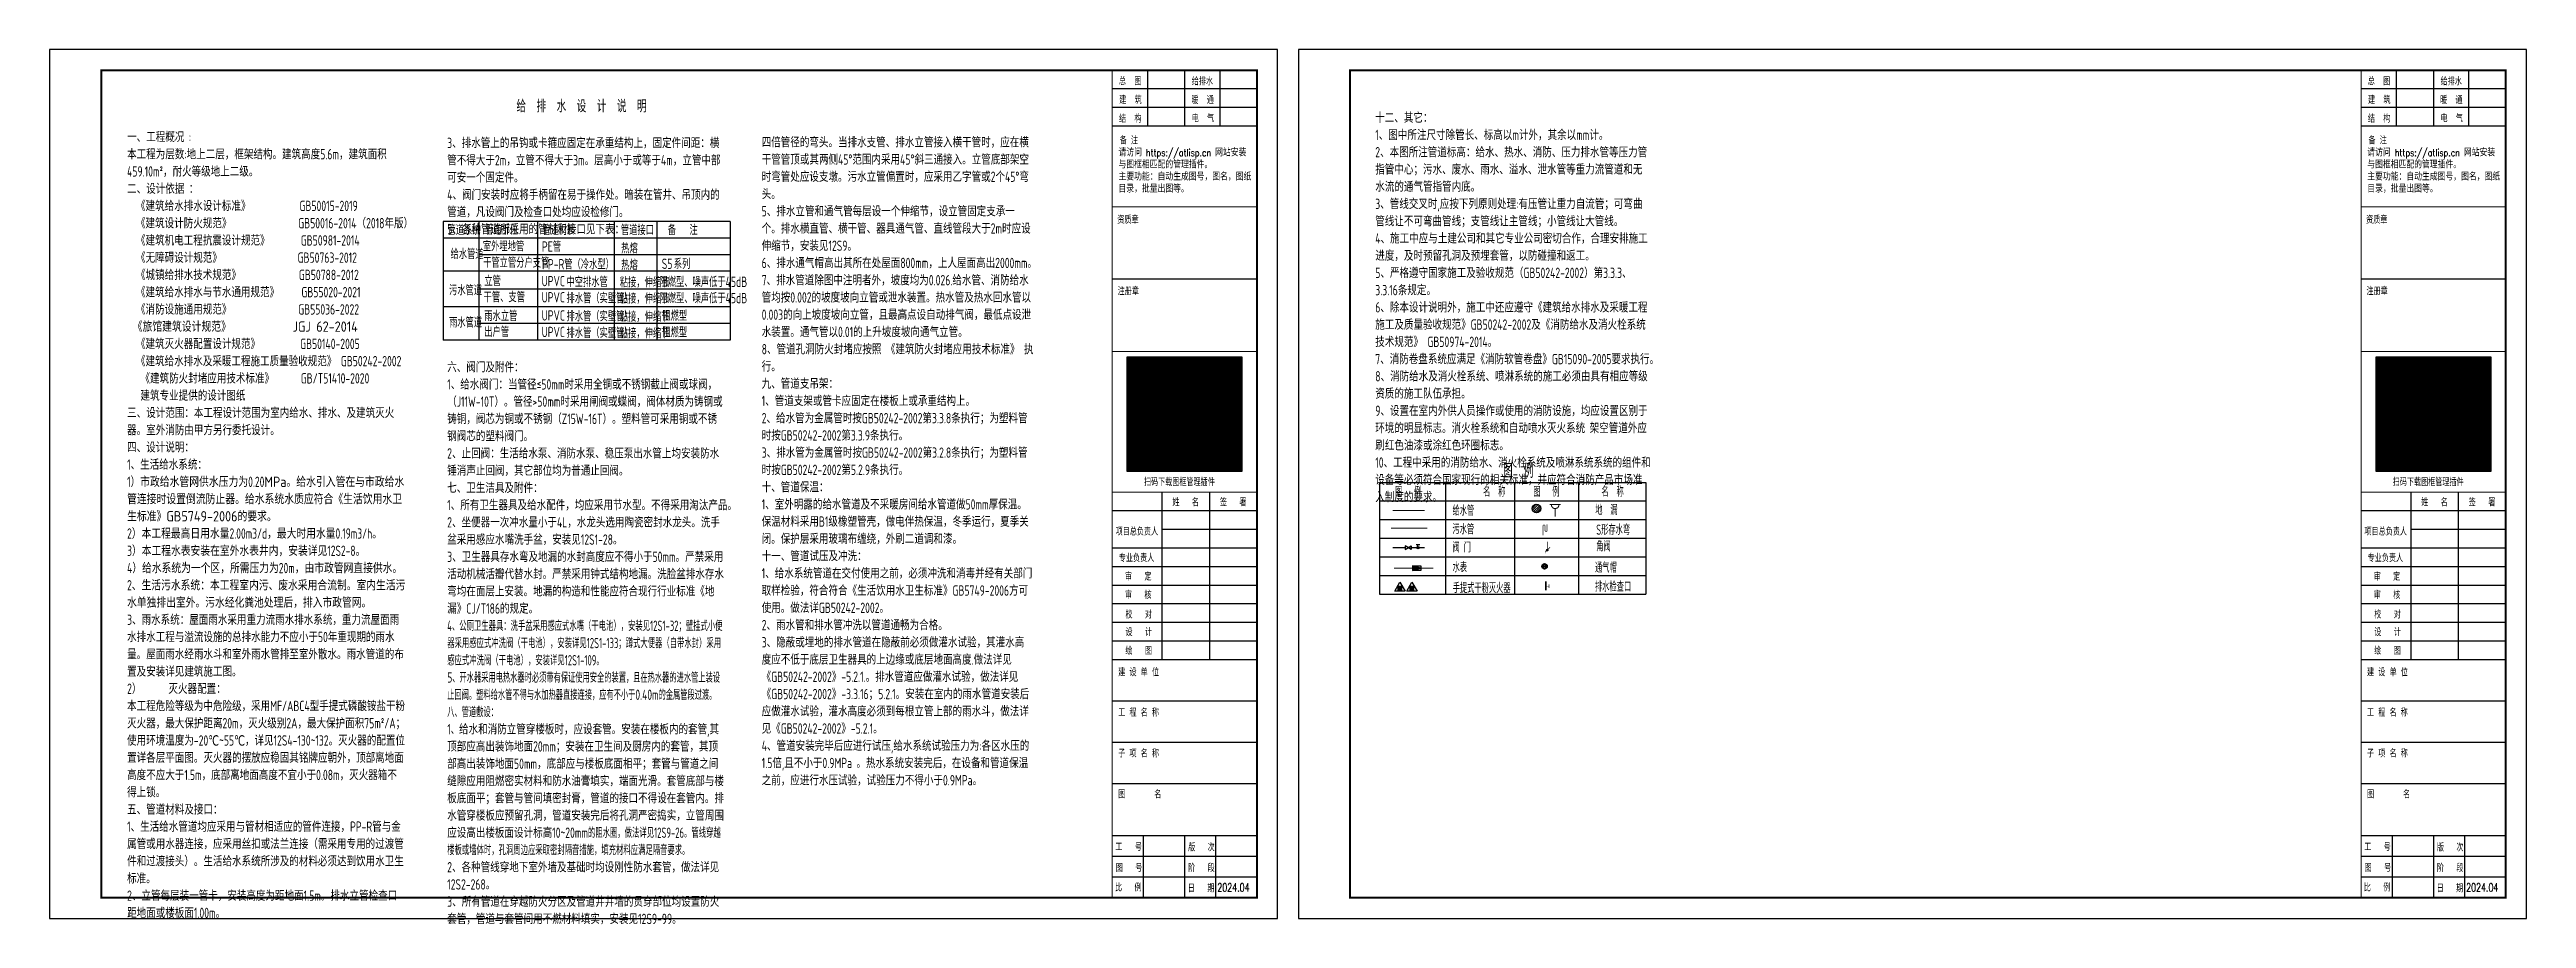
# Model space of a CAD drawing. Header units: millimetres. Extents: x -59400 to 60400, y 0 to 42000.
import ezdxf
from ezdxf.enums import TextEntityAlignment as Align

# ---------------------------------------------------------------- set-up
doc = ezdxf.new("R2010")
doc.units = ezdxf.units.MM
doc.header["$LTSCALE"] = 600
doc.linetypes.add('DASH', pattern=[0.35, 0.25, -0.1])
for name, color, linetype in [('EQUIP_污水', 7, 'Continuous'), ('GJ', 2, 'Continuous'), ('PIPE-污水', 2, 'DASH'), ('PIPE-给水', 3, 'Continuous'), ('PUB_DIM', 3, 'Continuous'), ('TK', 4, 'Continuous'), ('VALVE_消防', 7, 'Continuous'), ('VALVE_给水', 7, 'Continuous'), ('文字标注', 7, 'Continuous')]:
    doc.layers.add(name, color=color, linetype=linetype)
doc.styles.add('_THVAC_SERIAL', font='SIMPLEX', dxfattribs={"width": 0.8, "height": 3.5, "bigfont": 'HZTXT'})
doc.styles.add('HZTXT1', font='romans.shx', dxfattribs={"width": 0.7, "bigfont": 'GBHZFS.SHX'})
doc.styles.add('M', font='gbenor.shx', dxfattribs={"width": 0.8, "bigfont": 'gbcbig.shx'})
doc.styles.add('TSSD_Norm', font='gbenor.shx', dxfattribs={"width": 0.7, "bigfont": 'gbcbig.shx'})
doc.styles.add('vitalhz350', font='tssdeng.shx', dxfattribs={"width": 0.71, "height": 350, "bigfont": 'hztxt.shx'})
doc.styles.add('黑体', font='simhei.ttf', dxfattribs={"width": 0.75})

msp = doc.modelspace()

# ---------------------------------------------------------------- texts
at = {"color": 7, "style": 'TSSD_Norm', "width": 0.7}
for s, p in [('图   例', (5681, 20382, -7)), ('名  称', (9937, 20382, -7)), ('图   例', (12362, 20382, -7)), ('名  称', (15659, 20382, -7)), ('给水管', (8457, 19468, -7)), ('地  漏', (15363, 19504, -7)), ('污水管', (8453, 18568, -7)), ('阀 门', (8457, 17690, -7)), ('水表', (8457, 16731, -7))]:
    msp.add_text(s, height=500, dxfattribs=at).set_placement(p)
msp.add_text('手提式干粉灭火器', height=500, dxfattribs=at).set_placement((9867, 15729, -7), align=Align.CENTER)
at = {"layer": 'GJ', "style": 'vitalhz350', "width": 0.7}
msp.add_text('给  排  水  设  计  说  明', height=600, dxfattribs=at).set_placement((-36817, 38965))
at = {"layer": 'GJ', "char_height": 500, "attachment_point": 1, "style": 'vitalhz350'}
for s, insert, width in [('十二、其它：\\P1、图中所注尺寸除管长、标高以m计外，其余以mm计。\\P2、本图所注管道标高：给水、热水、消防、压力排水管等压力管指管中心；污水、废水、雨水、溢水、泄水管等重力流管道和无水流的通气管指管内底。\\P3、管线交叉时,应按下列原则处理:有压管让重力自流管；可弯曲管线让不可弯曲管线；支管线让主管线；小管线让大管线。\\P4、施工中应与土建公司和其它专业公司密切合作，合理安排施工进度，及时预留孔洞及预埋套管，以防碰撞和返工。\\P5、严格遵守国家施工及验收规范（GB50242-2002）第3.3.3、3.3.16条规定。\\P6、除本设计说明外，施工中还应遵守《建筑给水排水及采暖工程施工及质量验收规范》GB50242-2002及《消防给水及消火栓系统技术规范》 GB50974-2014。\\P7、消防卷盘系统应满足《消防软管卷盘》GB15090-2005要求执行。\\P8、消防给水及消火栓系统、喷淋系统的施工必须由具有相应等级资质的施工队伍承担。\\P9、设置在室内外供人员操作或使用的消防设施，均应设置区别于环境的明显标志。消火栓系统和自动喷水灭火系统 架空管道外应刷红色油漆或涂红色环圈标志。 \\P{\\A1;10、工程中采用的消防给水、消火栓系统及喷淋系统系统的组件和设备等必须符合国家现行的相关标准，并应符合消防产品市场准入制度的要求。}', (4721, 38958), 13335.49), ('\\A1;一、工程概况 :\\P本工程为层数:地上二层，框架结构。建筑高度5.6m{\\A0;，}建筑面积459.10m{\\fISOCPEUR|b0|i0|c0|p34;²}，耐火等级地上二级。\\P二、设计依据 ：\\P  《建筑给水排水设计标准》           GB50015-2019\\P  《建筑设计防火规范》               GB50016-2014（2018年版）\\P{\\A0; } 《建筑机电工程抗震设计规范》       GB50981-2014\\P  《无障碍设计规范》                 GB50763-2012\\P  《城镇给排水技术规范》             GB50788-2012\\P  《建筑给水排水与节水通用规范》     GB55020-2021\\P  《消防设施通用规范》               GB55036-2022\\P{\\A0;\\Fgbenor,gbcbig|c134;\\W1; 《旅馆建筑设计规范》           JGJ 62-2014}\\P  《建筑灭火器配置设计规范》         GB50140-2005\\P  《建筑给水排水及采暖工程施工质量验收规范》 GB50242-2002\\P{\\A0; \\A1;\\C0;  《建筑防火封堵应用技术标准》      GB/T51410-2020 }\\P   建筑专业提供的设计图纸\\P三、设计范围：{\\A0;本工程设计范围为室内给水、排水、及建筑灭火器。}室外消防由甲方另行委托设计。\\P四、设计说明：\\P{\\A0;1、生活给水系统：\\P1）\\Fgbenor,gbcbig|c134;\\W1;市政给水管网供水压力为\\Ftssdeng,hztxt|c134;\\W0.7;0.20\\Fgbenor,gbcbig|c134;\\W1;MPa。给水引入管在与市政给水管连接时设置倒流防止器。\\A1;给水系统水质应\\A0;符合《生活饮用水卫生标准》GB5749-2006的要求\\A1;。\\P\\A0;\\Ftssdeng,hztxt|c134;\\W0.7;2）本工程最高日用水量2.00m3/d，最大时用水量0.19m3/h。\\P3）本工程水表安装在室外水表井内，安装详见12S2-8。\\P\\C0;4）给水系统为一个区，所需压力为20m，由市政管网直接供水\\A1;。\\A0;\\C7;\\P2、生活污水系统：本工程室内污、废水采用合流制。室内生活污水单独排出室外。污水经化粪池处理后，排入市政管网。\\P}3、雨水系统：屋面雨水采用重力流雨水排水系统，{\\A0;重力流屋面雨水排水工程与溢流设施的总排水能力不应小于50年重现期的雨水量。}屋面雨水经雨水斗和室外雨水管排至室外散水。雨水管道的布置及安装详见建筑施工图。\\P2）^I灭火器配置：\\P本工程危险等级为中危险级，采用MF/ABC4型手提式磷酸铵盐干粉灭火器，最大保护距离20m，灭火级别2A，最大保护面积75m{\\fISOCPEUR|b0|i0|c0|p34;²}/A；使用环境温度为-20℃~55℃，详见12S4-130~132。{\\A0;灭火器的配置位置详各层平面图。}灭火器的摆放应稳固其铭牌应朝外，顶部离地面高度不应大于1.5m，底部离地面高度不宜小于0.08m，灭火器箱不得上锁。\\P五、管道材料及接口：    \\P1、生活给水管道均应采用与管材相适应的管件连接，PP-R管与金属管或用水器连接，应采用丝扣或法兰连接（需采用专用的过渡管件和过渡接头）。生活给水系统所涉及的材料必须达到饮用水卫生标准。{\\A0;\\P2、立管每层装一管卡，安装高度为距地面1.5m。排水立管检查口距地面或楼板面1.00m。}', (-55649, 38026), 13419.05), ('3、排水管上的吊钩或卡箍应固定在承重结构上，固定件间距：横管不得大于2m，立管不得大于3m。层高小于或等于4m，立管中部可安一个固定件。\\P4、阀门安装时应将手柄留在易于操作处。暗装在管井、吊顶内的管道，凡设阀门及检查口处均应设检修门。\\P5、各种管道所采用的管材和接口见下表：  \\P\\P\\P\\P\\P\\P\\P\\P六、阀门及附件：\\P1、给水阀门：当管径≤50mm时采用全铜或不锈钢截止阀或球阀，（J11W-10T）。管径>50mm时采用闸阀或蝶阀，阀体材质为铸钢或铸铜，阀芯为铜或不锈钢（Z15W-16T）。塑料管可采用铜或不锈钢阀芯的塑料阀门。\\P2、止回阀：生活给水泵、消防水泵、稳压泵出水管上均安装防水锤消声止回阀，其它部位均为普通止回阀。\\P七、卫生洁具及附件：\\P1、所有卫生器具及给水配件，均应采用节水型。不得采用淘汰产品。\\P2、坐便器一次冲水量小于4L，水龙头选用陶瓷密封水龙头。洗手盆采用感应水嘴洗手盆，安装见12S1-28。\\P3、卫生器具存水弯及地漏的水封高度应不得小于50mm。严禁采用活动机械活瓣代替水封。严禁采用钟式结构地漏。洗脸盆排水存水弯均在面层上安装。地漏的构造和性能应符合现行行业标准《地漏》CJ/T186的规定。\\P{\\Fgbenor,gbcbig|c134;\\H0.99995x;4、公厕卫生器具：洗手盆采用感应式水嘴（干电池），安装见12S1-32；壁挂式小便器采用感应式冲洗阀（干电池），安装详见12S1-133；蹲式大便器（自带水封）采用感应式冲洗阀（干电池），安装详见12S1-109。\\Ftssdeng,hztxt|c134;\\H1.0001x;\\W0.7;\\P5\\Fgbenor,gbcbig|c134;、开水器采用电热水器时必须带有保证使用安全的装置，且在热水器的进水管上装设止回阀。塑料给水管不得与水加热器直接连接，应有不小于\\Ftssdeng,hztxt|c134;0.40m\\Fgbenor,gbcbig|c134;的金属管段过渡。\\P\\A1;\\H0.99995x;八、管道敷设：\\P\\W0.8;1、\\A0;\\Ftssdeng,hztxt|c134;\\W0.71;给水和消防立管穿楼板时，应设套管。\\A1;安装在楼板内的套管,其顶部应高出装饰地面20mm；安装在卫生间及厨房内的套管，其顶部高出装饰地面50mm，底部应与楼板底面相平；套管与管道之间缝隙应用阻燃密实材料和防水油膏填实，端面光滑。套管底部与楼板底面平；套管与管间填密封膏，管道的接口不得设在套管内。排水管穿楼板应预留孔洞，管道安装完后将孔洞严密捣实，立管周围应设高出楼板面设计标高\\A0;10~20mm\\A1;\\Fgbenor,gbcbig|c134;的阻水圈，做法详见12S9-26。管线穿越楼板或墙体时，孔洞周边应采取密封隔音措施，填充材料应满足隔音要求。\\P\\A0;\\Ftssdeng,hztxt|c134;2、\\A1;各种管线穿地下室外墙及基础时均设刚性防水套管，做法详见12S2-268。\\P3、所有管道在穿越防火分区及管道井井墙的贯穿部位均设置防火套管，管道与套管间用不燃材料填实，安装见12S9-99。\\P4、\\A0;污水横管与横管的连接，不得采用正三通和正四通。卫生器具排水管与排水管连接时采用90°斜三通，排水管的横管与横管、横管与立管的连接，均采用45°三通或45°斜四通。立管与横干管或出户管端部的连接均采用两个45°弯头或弯曲半径不小于}', (-40165, 37735), 13419.05), ('四倍管径的弯头。当排水支管、排水立管接入横干管时，应在横干管管顶或其两侧45°范围内采用45°斜三通接入。立管底部架空时弯管处应设支墩。污水立管偏置时，应采用乙字管或2个45°弯头。\\P5、排水立管和通气管每层设一个伸缩节，设立管固定支承一个。排水横直管、横干管、器具通气管、直线管段大于2m时应设伸缩节，安装见12S9。\\P6、排水通气帽高出其所在处屋面800mm，上人屋面高出2000mm。\\P7、排水管道除图中注明者外，坡度均为0.026.给水管、消防给水管均按0.002的坡度坡向立管或泄水装置。热水管及热水回水管以0.003的向上坡度坡向立管，且最高点设自动排气阀，最低点设泄水装置。通气管以0.01的上升坡度坡向通气立管。\\P{\\A1;8、管道孔洞防火封堵应按照 《建筑防火封堵应用技术标准》 执行。\\P}九、管道支吊架：\\P1、管道支架或管卡应固定在楼板上或承重结构上。\\P2、给水管为金属管时按GB50242-2002第3.3.8条执行；为塑料管时按GB50242-2002第3.3.9条执行。\\P3、排水管为金属管时按GB50242-2002第3.2.8条执行；为塑料管时按GB50242-2002第5.2.9条执行。\\P十、管道保温：\\P1、室外明露的给水管道及不采暖房间给水管道做50mm厚保温。保温材料采用B1级橡塑管壳，做电伴热保温，冬季运行，夏季关闭。保护层采用玻璃布缠绕，外刷二道调和漆。\\P十一、管道试压及冲洗：\\P1、给水系统管道在交付使用之前，必须冲洗和消毒并经有关部门取样检验，符合符合《生活饮用水卫生标准》GB5749-2006方可使用。做法详GB50242-2002。\\P2、雨水管和排水管冲洗以管道通畅为合格。\\P3、{\\A1;隐蔽或埋地的排水管道在隐蔽前必须做灌水试验，其灌水高度应不低于底层卫生器具的上边缘或底层地面高度.做法详见《GB50242-2002》-5.2.1.。排水管道应做灌水试验，做法详见《GB50242-2002》-3.3.16；5.2.1。}安装在室内的雨水管道安装后应做灌水试验，灌水高度必须到每根立管上部的雨水斗，做法详见{\\A1;《GB50242-2002》-5.2.1}。\\P4、管道安装完毕后应进行试压,给水系统试验压力为:各区水压的1.5倍,且不小于0.9MPa 。热水系统安装完后，在设备和管道保温之前，应进行水压试验，试验压力不得小于0.9MPa。', (-24956, 37770), 13120.46)]:
    msp.add_mtext(s, dxfattribs=dict(at, insert=insert, width=width))
at = {"layer": '文字标注', "color": 7}
for s, height, style, width, p in [('管道系统', 500, 'M', 0.8, (-40153, 33033)), ('管道部位', 500, 'M', 0.8, (-38333, 33044)), ('管道材料', 500, 'M', 0.8, (-35562, 33033)), ('管道接口', 500, 'M', 0.8, (-31766, 33033)), ('备   注', 500, 'M', 0.8, (-29499, 33033)), ('给水管道 ', 500, 'M', 0.8, (-40006, 31870)), ('室外埋地管', 500, 'M', 0.8, (-38442, 32247)), ('PE管', 500, 'M', 0.8, (-35585, 32228)), ('热熔', 500, 'M', 0.8, (-31751, 32145)), ('干管立管分户支管', 500, 'M', 0.8, (-38429, 31457)), ('PP-R管（冷水型）', 500, 'M', 0.8, (-35579, 31375)), ('热熔', 500, 'M', 0.8, (-31751, 31345)), ('S5', 500, 'M', 0.8, (-29788, 31396)), ('系列', 500, 'M', 0.8, (-29208, 31396)), ('污水管道', 500, 'M', 0.8, (-40077, 30119)), ('干管、支管', 500, 'M', 0.8, (-38406, 29787)), ('立管', 500, 'M', 0.8, (-38370, 30566)), ('UPVC', 500, 'M', 0.8, (-35599, 30559)), ('中空排水管', 500, 'M', 0.8, (-34398, 30522)), ('粘接，伸缩节', 500, 'M', 0.8, (-31818, 30506)), ('阻燃型、噪声低于45dB', 500, 'M', 0.8, (-29900, 30522)), ('阻燃型、噪声低于45dB', 500, 'M', 0.8, (-29900, 29738)), ('雨水管道', 500, 'M', 0.8, (-40077, 28562)), ('雨水立管', 500, 'M', 0.8, (-38376, 28876)), ('出户管', 500, 'M', 0.8, (-38376, 28110)), ('图  例', 700, 'TSSD_Norm', 0.7, (10901, 21283, 3))]:
    msp.add_text(s, height=height, dxfattribs=dict(at, style=style, width=width)).set_placement(p)
at = {"layer": '文字标注', "color": 0, "style": 'M', "width": 0.8}
for s, p in [('UPVC', (-35599, 29775)), ('排水管（实壁管）', (-34398, 29738)), ('粘接，伸缩节', (-31818, 29721)), ('UPVC', (-35598, 28898)), ('排水管（实壁管）', (-34398, 28861)), ('粘接，伸缩节', (-31818, 28844)), ('阻燃型 ', (-29763, 28887)), ('UPVC', (-35598, 28098)), ('排水管（实壁管）', (-34398, 28061)), ('粘接，伸缩节', (-31818, 28044)), ('阻燃型 ', (-29763, 28087))]:
    msp.add_text(s, height=500, dxfattribs=at).set_placement(p)
at = {"layer": '文字标注', "style": 'TSSD_Norm', "width": 0.7}
for s, p in [('角阀', (15410, 17742)), ('S形存水弯', (15410, 18542))]:
    msp.add_text(s, height=500, dxfattribs=at).set_placement(p)
for s, p in [('通气帽', (15873, 16712, -7)), ('排水检查口', (16223, 15794, -7))]:
    msp.add_text(s, height=500, dxfattribs=at).set_placement(p, align=Align.CENTER)

# ---------------------------------------------------------------- blocks, each defined once
blk = doc.blocks.new('qr-212579422443', base_point=(340583, 125612))
at = {"color": 18, "true_color": 0x000000, "const_width": 100}
for points in [[(340583, 125562), (340683, 125562)], [(340583, 125462), (340683, 125462)], [(340583, 125362), (340683, 125362)], [(340683, 125562), (340783, 125562)], [(340783, 125562), (340883, 125562)], [(340783, 125362), (340883, 125362)], [(340883, 125562), (340983, 125562)], [(340883, 125362), (340983, 125362)], [(340983, 125562), (341083, 125562)], [(340983, 125362), (341083, 125362)], [(341083, 125562), (341183, 125562)], [(341183, 125562), (341283, 125562)], [(341183, 125462), (341283, 125462)], [(341183, 125362), (341283, 125362)], [(341383, 125462), (341483, 125462)], [(341483, 125562), (341583, 125562)], [(341483, 125462), (341583, 125462)], [(341583, 125362), (341683, 125362)], [(341683, 125562), (341783, 125562)], [(341783, 125362), (341883, 125362)], [(341883, 125362), (341983, 125362)], [(341983, 125562), (342083, 125562)], [(341983, 125462), (342083, 125462)], [(342083, 125362), (342183, 125362)], [(342183, 125562), (342283, 125562)], [(342183, 125362), (342283, 125362)], [(342283, 125562), (342383, 125562)], [(342283, 125462), (342383, 125462)], [(342383, 125562), (342483, 125562)], [(342383, 125362), (342483, 125362)], [(342483, 125462), (342583, 125462)], [(342583, 125562), (342683, 125562)], [(342583, 125462), (342683, 125462)], [(342583, 125362), (342683, 125362)], [(342683, 125462), (342783, 125462)], [(342683, 125362), (342783, 125362)], [(342783, 125462), (342883, 125462)], [(342983, 125562), (343083, 125562)], [(343083, 125562), (343183, 125562)], [(343083, 125462), (343183, 125462)], [(343183, 125562), (343283, 125562)], [(343183, 125462), (343283, 125462)], [(343183, 125362), (343283, 125362)], [(343283, 125462), (343383, 125462)], [(343383, 125562), (343483, 125562)], [(343583, 125562), (343683, 125562)], [(343583, 125462), (343683, 125462)], [(343583, 125362), (343683, 125362)], [(343683, 125562), (343783, 125562)], [(343783, 125562), (343883, 125562)], [(343783, 125362), (343883, 125362)], [(343883, 125562), (343983, 125562)], [(343883, 125362), (343983, 125362)], [(343983, 125562), (344083, 125562)], [(343983, 125362), (344083, 125362)], [(344083, 125562), (344183, 125562)], [(344183, 125562), (344283, 125562)], [(344183, 125462), (344283, 125462)], [(344183, 125362), (344283, 125362)], [(340583, 125262), (340683, 125262)], [(340583, 125162), (340683, 125162)], [(340583, 125062), (340683, 125062)], [(340583, 124962), (340683, 124962)], [(340583, 124562), (340683, 124562)], [(340683, 124962), (340783, 124962)], [(340783, 125262), (340883, 125262)], [(340783, 125162), (340883, 125162)], [(340783, 124962), (340883, 124962)], [(340783, 124562), (340883, 124562)], [(340883, 125262), (340983, 125262)], [(340883, 125162), (340983, 125162)], [(340883, 124962), (340983, 124962)], [(340983, 125262), (341083, 125262)], [(340983, 125162), (341083, 125162)], [(340983, 124962), (341083, 124962)], [(340983, 124762), (341083, 124762)], [(340983, 124662), (341083, 124662)], [(340983, 124562), (341083, 124562)], [(341083, 124962), (341183, 124962)], [(341083, 124762), (341183, 124762)], [(341083, 124662), (341183, 124662)], [(341183, 125262), (341283, 125262)], [(341183, 125162), (341283, 125162)], [(341183, 125062), (341283, 125062)], [(341183, 124962), (341283, 124962)], [(341183, 124762), (341283, 124762)], [(341183, 124562), (341283, 124562)], [(341283, 124762), (341383, 124762)], [(341283, 124562), (341383, 124562)], [(341383, 125062), (341483, 125062)], [(341383, 124962), (341483, 124962)], [(341383, 124862), (341483, 124862)], [(341483, 125262), (341583, 125262)], [(341483, 125162), (341583, 125162)], [(341483, 125062), (341583, 125062)], [(341483, 124862), (341583, 124862)], [(341483, 124662), (341583, 124662)], [(341483, 124562), (341583, 124562)], [(341583, 125262), (341683, 125262)], [(341583, 125162), (341683, 125162)], [(341583, 124962), (341683, 124962)], [(341583, 124862), (341683, 124862)], [(341583, 124662), (341683, 124662)], [(341583, 124562), (341683, 124562)], [(341683, 125262), (341783, 125262)], [(341683, 125162), (341783, 125162)], [(341683, 124662), (341783, 124662)], [(341683, 124562), (341783, 124562)], [(341783, 124962), (341883, 124962)], [(341783, 124862), (341883, 124862)], [(341783, 124762), (341883, 124762)], [(341883, 125262), (341983, 125262)], [(341883, 124862), (341983, 124862)], [(341983, 125262), (342083, 125262)], [(341983, 125162), (342083, 125162)], [(341983, 125062), (342083, 125062)], [(341983, 124962), (342083, 124962)], [(341983, 124662), (342083, 124662)], [(342083, 125262), (342183, 125262)], [(342083, 124862), (342183, 124862)], [(342183, 125162), (342283, 125162)], [(342183, 124962), (342283, 124962)], [(342283, 125262), (342383, 125262)], [(342283, 125162), (342383, 125162)], [(342283, 124862), (342383, 124862)], [(342283, 124762), (342383, 124762)], [(342283, 124662), (342383, 124662)], [(342283, 124562), (342383, 124562)], [(342383, 124962), (342483, 124962)], [(342383, 124662), (342483, 124662)], [(342383, 124562), (342483, 124562)], [(342483, 125062), (342583, 125062)], [(342483, 124762), (342583, 124762)], [(342583, 125162), (342683, 125162)], [(342583, 125062), (342683, 125062)], [(342583, 124962), (342683, 124962)], [(342583, 124862), (342683, 124862)], [(342583, 124762), (342683, 124762)], [(342583, 124662), (342683, 124662)], [(342683, 125062), (342783, 125062)], [(342683, 124862), (342783, 124862)], [(342683, 124762), (342783, 124762)], [(342683, 124662), (342783, 124662)], [(342683, 124562), (342783, 124562)], [(342783, 125262), (342883, 125262)], [(342783, 125162), (342883, 125162)], [(342783, 125062), (342883, 125062)], [(342783, 124962), (342883, 124962)], [(342783, 124662), (342883, 124662)], [(342783, 124562), (342883, 124562)], [(342883, 125262), (342983, 125262)], [(342883, 124662), (342983, 124662)], [(342883, 124562), (342983, 124562)], [(342983, 125262), (343083, 125262)], [(342983, 125062), (343083, 125062)], [(342983, 124962), (343083, 124962)], [(342983, 124862), (343083, 124862)], [(342983, 124562), (343083, 124562)], [(343083, 125162), (343183, 125162)], [(343083, 125062), (343183, 125062)], [(343083, 124762), (343183, 124762)], [(343083, 124562), (343183, 124562)], [(343183, 125062), (343283, 125062)], [(343183, 124962), (343283, 124962)], [(343183, 124862), (343283, 124862)], [(343183, 124762), (343283, 124762)], [(343183, 124562), (343283, 124562)], [(343283, 125162), (343383, 125162)], [(343283, 124762), (343383, 124762)], [(343383, 125262), (343483, 125262)], [(343383, 125062), (343483, 125062)], [(343383, 124962), (343483, 124962)], [(343383, 124662), (343483, 124662)], [(343383, 124562), (343483, 124562)], [(343483, 124662), (343583, 124662)], [(343483, 124562), (343583, 124562)], [(343583, 125262), (343683, 125262)], [(343583, 125162), (343683, 125162)], [(343583, 125062), (343683, 125062)], [(343583, 124962), (343683, 124962)], [(343583, 124762), (343683, 124762)], [(343583, 124662), (343683, 124662)], [(343683, 124962), (343783, 124962)], [(343683, 124762), (343783, 124762)], [(343683, 124662), (343783, 124662)], [(343683, 124562), (343783, 124562)], [(343783, 125262), (343883, 125262)], [(343783, 125162), (343883, 125162)], [(343783, 124962), (343883, 124962)], [(343783, 124662), (343883, 124662)], [(343883, 125262), (343983, 125262)], [(343883, 125162), (343983, 125162)], [(343883, 124962), (343983, 124962)], [(343883, 124662), (343983, 124662)], [(343883, 124562), (343983, 124562)], [(343983, 125262), (344083, 125262)], [(343983, 125162), (344083, 125162)], [(343983, 124962), (344083, 124962)], [(343983, 124662), (344083, 124662)], [(344083, 124962), (344183, 124962)], [(344083, 124762), (344183, 124762)], [(344183, 125262), (344283, 125262)], [(344183, 125162), (344283, 125162)], [(344183, 125062), (344283, 125062)], [(344183, 124962), (344283, 124962)], [(344183, 124662), (344283, 124662)], [(344183, 124562), (344283, 124562)], [(340583, 124362), (340683, 124362)], [(340583, 124162), (340683, 124162)], [(340583, 124062), (340683, 124062)], [(340583, 123962), (340683, 123962)], [(340683, 124362), (340783, 124362)], [(340683, 123962), (340783, 123962)], [(340683, 123762), (340783, 123762)], [(340783, 124362), (340883, 124362)], [(340783, 124162), (340883, 124162)], [(340783, 123962), (340883, 123962)], [(340883, 124462), (340983, 124462)], [(340883, 124362), (340983, 124362)], [(340883, 124062), (340983, 124062)], [(340883, 123762), (340983, 123762)], [(340983, 124462), (341083, 124462)], [(340983, 124262), (341083, 124262)], [(340983, 124162), (341083, 124162)], [(340983, 124062), (341083, 124062)], [(340983, 123862), (341083, 123862)], [(341083, 124362), (341183, 124362)], [(341083, 124262), (341183, 124262)], [(341083, 123962), (341183, 123962)], [(341083, 123862), (341183, 123862)], [(341083, 123762), (341183, 123762)], [(341183, 124362), (341283, 124362)], [(341183, 124162), (341283, 124162)], [(341183, 123962), (341283, 123962)], [(341183, 123762), (341283, 123762)], [(341283, 124462), (341383, 124462)], [(341283, 124262), (341383, 124262)], [(341283, 123762), (341383, 123762)], [(341383, 124462), (341483, 124462)], [(341483, 124462), (341583, 124462)], [(341483, 124262), (341583, 124262)], [(341483, 124162), (341583, 124162)], [(341483, 124062), (341583, 124062)], [(341483, 123762), (341583, 123762)], [(341583, 124362), (341683, 124362)], [(341583, 124162), (341683, 124162)], [(341583, 123962), (341683, 123962)], [(341583, 123762), (341683, 123762)], [(341683, 124362), (341783, 124362)], [(341683, 124262), (341783, 124262)], [(341683, 124162), (341783, 124162)], [(341683, 124062), (341783, 124062)], [(341683, 123962), (341783, 123962)], [(341683, 123762), (341783, 123762)], [(341783, 124162), (341883, 124162)], [(341783, 123762), (341883, 123762)], [(341883, 124462), (341983, 124462)], [(341883, 123962), (341983, 123962)], [(341883, 123762), (341983, 123762)], [(341983, 124362), (342083, 124362)], [(341983, 124162), (342083, 124162)], [(341983, 123962), (342083, 123962)], [(342083, 124462), (342183, 124462)], [(342083, 124062), (342183, 124062)], [(342083, 123862), (342183, 123862)], [(342083, 123762), (342183, 123762)], [(342183, 123962), (342283, 123962)], [(342183, 123762), (342283, 123762)], [(342283, 124362), (342383, 124362)], [(342283, 124262), (342383, 124262)], [(342283, 124162), (342383, 124162)], [(342283, 123962), (342383, 123962)], [(342383, 124362), (342483, 124362)], [(342383, 124162), (342483, 124162)], [(342383, 123962), (342483, 123962)], [(342383, 123762), (342483, 123762)], [(342483, 124362), (342583, 124362)], [(342483, 124162), (342583, 124162)], [(342483, 123962), (342583, 123962)], [(342483, 123862), (342583, 123862)], [(342483, 123762), (342583, 123762)], [(342583, 124462), (342683, 124462)], [(342583, 124262), (342683, 124262)], [(342583, 124162), (342683, 124162)], [(342583, 123762), (342683, 123762)], [(342683, 124362), (342783, 124362)], [(342683, 124162), (342783, 124162)], [(342683, 123962), (342783, 123962)], [(342683, 123762), (342783, 123762)], [(342783, 124462), (342883, 124462)], [(342783, 124362), (342883, 124362)], [(342783, 124262), (342883, 124262)], [(342783, 124062), (342883, 124062)], [(342783, 123862), (342883, 123862)], [(342883, 124462), (342983, 124462)], [(342883, 124262), (342983, 124262)], [(342883, 124162), (342983, 124162)], [(342883, 124062), (342983, 124062)], [(342883, 123762), (342983, 123762)], [(342983, 124162), (343083, 124162)], [(342983, 123762), (343083, 123762)], [(343083, 124262), (343183, 124262)], [(343083, 123962), (343183, 123962)], [(343083, 123762), (343183, 123762)], [(343183, 124462), (343283, 124462)], [(343183, 124262), (343283, 124262)], [(343183, 124062), (343283, 124062)], [(343183, 123962), (343283, 123962)], [(343183, 123762), (343283, 123762)], [(343283, 124362), (343383, 124362)], [(343283, 123962), (343383, 123962)], [(343283, 123762), (343383, 123762)], [(343383, 124262), (343483, 124262)], [(343383, 124162), (343483, 124162)], [(343383, 123762), (343483, 123762)], [(343483, 124462), (343583, 124462)], [(343483, 124362), (343583, 124362)], [(343483, 124262), (343583, 124262)], [(343483, 124062), (343583, 124062)], [(343483, 123962), (343583, 123962)], [(343583, 124362), (343683, 124362)], [(343583, 124162), (343683, 124162)], [(343583, 124062), (343683, 124062)], [(343583, 123962), (343683, 123962)], [(343583, 123762), (343683, 123762)], [(343683, 124262), (343783, 124262)], [(343683, 124162), (343783, 124162)], [(343683, 123962), (343783, 123962)], [(343683, 123862), (343783, 123862)], [(343783, 124362), (343883, 124362)], [(343783, 124262), (343883, 124262)], [(343783, 123862), (343883, 123862)], [(343883, 124162), (343983, 124162)], [(343883, 123962), (343983, 123962)], [(343983, 124262), (344083, 124262)], [(343983, 124162), (344083, 124162)], [(343983, 124062), (344083, 124062)], [(343983, 123962), (344083, 123962)], [(343983, 123862), (344083, 123862)], [(343983, 123762), (344083, 123762)], [(344083, 124462), (344183, 124462)], [(344083, 124362), (344183, 124362)], [(344083, 124062), (344183, 124062)], [(344083, 123962), (344183, 123962)], [(344183, 124462), (344283, 124462)], [(340583, 123062), (340683, 123062)], [(340683, 123662), (340783, 123662)], [(340683, 123362), (340783, 123362)], [(340683, 123262), (340783, 123262)], [(340783, 123362), (340883, 123362)], [(340783, 123262), (340883, 123262)], [(340783, 123162), (340883, 123162)], [(340883, 123662), (340983, 123662)], [(340883, 123362), (340983, 123362)], [(340883, 123262), (340983, 123262)], [(340883, 123162), (340983, 123162)], [(340983, 123462), (341083, 123462)], [(340983, 123262), (341083, 123262)], [(340983, 123162), (341083, 123162)], [(340983, 123062), (341083, 123062)], [(341083, 123562), (341183, 123562)], [(341083, 123462), (341183, 123462)], [(341083, 123062), (341183, 123062)], [(341183, 123562), (341283, 123562)], [(341183, 123362), (341283, 123362)], [(341183, 123162), (341283, 123162)], [(341183, 122962), (341283, 122962)], [(341283, 123662), (341383, 123662)], [(341283, 123362), (341383, 123362)], [(341283, 123262), (341383, 123262)], [(341283, 123062), (341383, 123062)], [(341383, 123162), (341483, 123162)], [(341383, 123062), (341483, 123062)], [(341383, 122962), (341483, 122962)], [(341483, 123662), (341583, 123662)], [(341483, 123562), (341583, 123562)], [(341483, 123162), (341583, 123162)], [(341583, 123562), (341683, 123562)], [(341583, 123362), (341683, 123362)], [(341583, 123262), (341683, 123262)], [(341583, 123062), (341683, 123062)], [(341583, 122962), (341683, 122962)], [(341683, 123562), (341783, 123562)], [(341683, 123362), (341783, 123362)], [(341683, 123162), (341783, 123162)], [(341683, 123062), (341783, 123062)], [(341683, 122962), (341783, 122962)], [(341783, 123362), (341883, 123362)], [(341783, 122962), (341883, 122962)], [(341883, 123362), (341983, 123362)], [(341883, 123062), (341983, 123062)], [(341983, 123662), (342083, 123662)], [(341983, 123562), (342083, 123562)], [(341983, 123462), (342083, 123462)], [(341983, 123262), (342083, 123262)], [(341983, 123162), (342083, 123162)], [(341983, 123062), (342083, 123062)], [(341983, 122962), (342083, 122962)], [(342083, 123662), (342183, 123662)], [(342083, 123562), (342183, 123562)], [(342083, 123262), (342183, 123262)], [(342083, 122962), (342183, 122962)], [(342183, 123362), (342283, 123362)], [(342183, 123162), (342283, 123162)], [(342183, 123062), (342283, 123062)], [(342283, 123662), (342383, 123662)], [(342283, 123562), (342383, 123562)], [(342283, 123462), (342383, 123462)], [(342283, 123362), (342383, 123362)], [(342283, 123062), (342383, 123062)], [(342383, 123562), (342483, 123562)], [(342383, 123362), (342483, 123362)], [(342383, 123262), (342483, 123262)], [(342383, 123062), (342483, 123062)], [(342383, 122962), (342483, 122962)], [(342483, 123662), (342583, 123662)], [(342483, 123562), (342583, 123562)], [(342483, 123462), (342583, 123462)], [(342483, 123362), (342583, 123362)], [(342483, 123262), (342583, 123262)], [(342483, 123162), (342583, 123162)], [(342483, 123062), (342583, 123062)], [(342583, 123662), (342683, 123662)], [(342583, 123362), (342683, 123362)], [(342583, 123262), (342683, 123262)], [(342583, 123162), (342683, 123162)], [(342683, 123662), (342783, 123662)], [(342683, 123362), (342783, 123362)], [(342683, 123262), (342783, 123262)], [(342783, 123662), (342883, 123662)], [(342783, 123562), (342883, 123562)], [(342783, 123262), (342883, 123262)], [(342783, 123162), (342883, 123162)], [(342883, 123562), (342983, 123562)], [(342883, 123462), (342983, 123462)], [(342883, 123362), (342983, 123362)], [(342883, 123162), (342983, 123162)], [(342983, 123462), (343083, 123462)], [(342983, 123162), (343083, 123162)], [(343083, 123662), (343183, 123662)], [(343083, 123562), (343183, 123562)], [(343083, 123362), (343183, 123362)], [(343083, 123262), (343183, 123262)], [(343083, 123162), (343183, 123162)], [(343083, 123062), (343183, 123062)], [(343183, 123462), (343283, 123462)], [(343183, 123362), (343283, 123362)], [(343183, 123062), (343283, 123062)], [(343283, 123562), (343383, 123562)], [(343283, 123462), (343383, 123462)], [(343283, 123362), (343383, 123362)], [(343283, 123162), (343383, 123162)], [(343283, 122962), (343383, 122962)], [(343383, 123362), (343483, 123362)], [(343383, 123262), (343483, 123262)], [(343383, 123162), (343483, 123162)], [(343483, 123662), (343583, 123662)], [(343483, 123562), (343583, 123562)], [(343483, 123262), (343583, 123262)], [(343483, 123162), (343583, 123162)], [(343483, 122962), (343583, 122962)], [(343583, 123662), (343683, 123662)], [(343583, 123462), (343683, 123462)], [(343583, 123362), (343683, 123362)], [(343583, 123262), (343683, 123262)], [(343583, 123062), (343683, 123062)], [(343683, 123262), (343783, 123262)], [(343683, 123162), (343783, 123162)], [(343783, 123462), (343883, 123462)], [(343783, 123162), (343883, 123162)], [(343783, 122962), (343883, 122962)], [(343883, 123562), (343983, 123562)], [(343883, 123262), (343983, 123262)], [(343883, 123162), (343983, 123162)], [(343983, 123662), (344083, 123662)], [(343983, 123562), (344083, 123562)], [(343983, 123362), (344083, 123362)], [(343983, 123262), (344083, 123262)], [(343983, 122962), (344083, 122962)], [(344083, 123462), (344183, 123462)], [(344083, 123362), (344183, 123362)], [(344083, 123062), (344183, 123062)], [(344083, 122962), (344183, 122962)], [(344183, 123562), (344283, 123562)], [(344183, 123462), (344283, 123462)], [(344183, 123162), (344283, 123162)], [(344183, 123062), (344283, 123062)], [(340583, 122762), (340683, 122762)], [(340583, 122562), (340683, 122562)], [(340583, 122462), (340683, 122462)], [(340583, 122362), (340683, 122362)], [(340583, 122262), (340683, 122262)], [(340583, 122162), (340683, 122162)], [(340683, 122762), (340783, 122762)], [(340683, 122562), (340783, 122562)], [(340783, 122862), (340883, 122862)], [(340783, 122562), (340883, 122562)], [(340783, 122362), (340883, 122362)], [(340783, 122262), (340883, 122262)], [(340783, 122162), (340883, 122162)], [(340883, 122762), (340983, 122762)], [(340883, 122562), (340983, 122562)], [(340883, 122362), (340983, 122362)], [(340883, 122262), (340983, 122262)], [(340883, 122162), (340983, 122162)], [(340983, 122862), (341083, 122862)], [(340983, 122762), (341083, 122762)], [(340983, 122562), (341083, 122562)], [(340983, 122362), (341083, 122362)], [(340983, 122262), (341083, 122262)], [(340983, 122162), (341083, 122162)], [(341083, 122562), (341183, 122562)], [(341183, 122762), (341283, 122762)], [(341183, 122562), (341283, 122562)], [(341183, 122462), (341283, 122462)], [(341183, 122362), (341283, 122362)], [(341183, 122262), (341283, 122262)], [(341183, 122162), (341283, 122162)], [(341283, 122762), (341383, 122762)], [(341383, 122862), (341483, 122862)], [(341383, 122662), (341483, 122662)], [(341383, 122562), (341483, 122562)], [(341383, 122462), (341483, 122462)], [(341383, 122362), (341483, 122362)], [(341583, 122862), (341683, 122862)], [(341583, 122762), (341683, 122762)], [(341583, 122562), (341683, 122562)], [(341583, 122462), (341683, 122462)], [(341583, 122362), (341683, 122362)], [(341683, 122562), (341783, 122562)], [(341683, 122362), (341783, 122362)], [(341683, 122162), (341783, 122162)], [(341783, 122862), (341883, 122862)], [(341783, 122662), (341883, 122662)], [(341783, 122562), (341883, 122562)], [(341783, 122462), (341883, 122462)], [(341883, 122862), (341983, 122862)], [(341883, 122762), (341983, 122762)], [(341883, 122562), (341983, 122562)], [(341883, 122162), (341983, 122162)], [(341983, 122862), (342083, 122862)], [(341983, 122662), (342083, 122662)], [(341983, 122462), (342083, 122462)], [(341983, 122362), (342083, 122362)], [(341983, 122162), (342083, 122162)], [(342083, 122862), (342183, 122862)], [(342083, 122562), (342183, 122562)], [(342083, 122462), (342183, 122462)], [(342183, 122762), (342283, 122762)], [(342183, 122662), (342283, 122662)], [(342283, 122762), (342383, 122762)], [(342283, 122662), (342383, 122662)], [(342283, 122362), (342383, 122362)], [(342283, 122262), (342383, 122262)], [(342383, 122762), (342483, 122762)], [(342383, 122562), (342483, 122562)], [(342383, 122362), (342483, 122362)], [(342383, 122162), (342483, 122162)], [(342483, 122262), (342583, 122262)], [(342583, 122862), (342683, 122862)], [(342583, 122662), (342683, 122662)], [(342583, 122562), (342683, 122562)], [(342583, 122462), (342683, 122462)], [(342583, 122162), (342683, 122162)], [(342683, 122862), (342783, 122862)], [(342683, 122762), (342783, 122762)], [(342683, 122662), (342783, 122662)], [(342683, 122462), (342783, 122462)], [(342683, 122262), (342783, 122262)], [(342783, 122862), (342883, 122862)], [(342783, 122762), (342883, 122762)], [(342783, 122462), (342883, 122462)], [(342883, 122762), (342983, 122762)], [(342883, 122362), (342983, 122362)], [(342883, 122162), (342983, 122162)], [(342983, 122862), (343083, 122862)], [(342983, 122762), (343083, 122762)], [(342983, 122462), (343083, 122462)], [(342983, 122262), (343083, 122262)], [(342983, 122162), (343083, 122162)], [(343083, 122562), (343183, 122562)], [(343083, 122462), (343183, 122462)], [(343083, 122362), (343183, 122362)], [(343083, 122262), (343183, 122262)], [(343183, 122862), (343283, 122862)], [(343183, 122562), (343283, 122562)], [(343183, 122262), (343283, 122262)], [(343283, 122862), (343383, 122862)], [(343283, 122662), (343383, 122662)], [(343283, 122562), (343383, 122562)], [(343283, 122462), (343383, 122462)], [(343283, 122262), (343383, 122262)], [(343283, 122162), (343383, 122162)], [(343383, 122862), (343483, 122862)], [(343383, 122762), (343483, 122762)], [(343383, 122662), (343483, 122662)], [(343383, 122562), (343483, 122562)], [(343383, 122462), (343483, 122462)], [(343383, 122362), (343483, 122362)], [(343383, 122162), (343483, 122162)], [(343483, 122762), (343583, 122762)], [(343483, 122362), (343583, 122362)], [(343583, 122862), (343683, 122862)], [(343583, 122762), (343683, 122762)], [(343583, 122562), (343683, 122562)], [(343583, 122362), (343683, 122362)], [(343583, 122262), (343683, 122262)], [(343583, 122162), (343683, 122162)], [(343683, 122862), (343783, 122862)], [(343683, 122762), (343783, 122762)], [(343683, 122362), (343783, 122362)], [(343683, 122262), (343783, 122262)], [(343683, 122162), (343783, 122162)], [(343783, 122862), (343883, 122862)], [(343783, 122762), (343883, 122762)], [(343783, 122662), (343883, 122662)], [(343783, 122562), (343883, 122562)], [(343783, 122462), (343883, 122462)], [(343783, 122362), (343883, 122362)], [(343783, 122262), (343883, 122262)], [(343783, 122162), (343883, 122162)], [(343883, 122862), (343983, 122862)], [(343883, 122762), (343983, 122762)], [(343883, 122662), (343983, 122662)], [(343883, 122562), (343983, 122562)], [(343883, 122362), (343983, 122362)], [(343983, 122862), (344083, 122862)], [(343983, 122562), (344083, 122562)], [(343983, 122462), (344083, 122462)], [(343983, 122362), (344083, 122362)], [(344083, 122462), (344183, 122462)], [(344083, 122362), (344183, 122362)], [(344083, 122262), (344183, 122262)], [(344083, 122162), (344183, 122162)], [(344183, 122762), (344283, 122762)], [(344183, 122362), (344283, 122362)], [(344183, 122262), (344283, 122262)], [(340583, 122062), (340683, 122062)], [(340583, 121962), (340683, 121962)], [(340683, 121962), (340783, 121962)], [(340783, 121962), (340883, 121962)], [(340883, 121962), (340983, 121962)], [(340983, 121962), (341083, 121962)], [(341083, 121962), (341183, 121962)], [(341183, 122062), (341283, 122062)], [(341183, 121962), (341283, 121962)], [(341483, 122062), (341583, 122062)], [(341483, 121962), (341583, 121962)], [(341583, 122062), (341683, 122062)], [(341583, 121962), (341683, 121962)], [(341683, 121962), (341783, 121962)], [(341783, 122062), (341883, 122062)], [(341883, 121962), (341983, 121962)], [(342183, 122062), (342283, 122062)], [(342183, 121962), (342283, 121962)], [(342283, 121962), (342383, 121962)], [(342383, 122062), (342483, 122062)], [(342483, 122062), (342583, 122062)], [(342583, 122062), (342683, 122062)], [(342683, 122062), (342783, 122062)], [(342783, 121962), (342883, 121962)], [(342883, 122062), (342983, 122062)], [(343083, 121962), (343183, 121962)], [(343183, 122062), (343283, 122062)], [(343183, 121962), (343283, 121962)], [(343283, 122062), (343383, 122062)], [(343283, 121962), (343383, 121962)], [(343483, 122062), (343583, 122062)], [(343483, 121962), (343583, 121962)], [(343783, 122062), (343883, 122062)], [(343883, 121962), (343983, 121962)], [(343983, 122062), (344083, 122062)], [(343983, 121962), (344083, 121962)], [(344083, 122062), (344183, 122062)], [(344083, 121962), (344183, 121962)], [(344183, 121962), (344283, 121962)]]:
    blk.add_lwpolyline(points, dxfattribs=at)
blk.add_lwpolyline([(340583, 125612), (344283, 125612), (344283, 121912), (340583, 121912)], close=True)
at = {"color": 7, "true_color": 0xffffff, "const_width": 100}
for points in [[(340683, 125462), (340783, 125462)], [(340683, 125362), (340783, 125362)], [(340783, 125462), (340883, 125462)], [(340883, 125462), (340983, 125462)], [(340983, 125462), (341083, 125462)], [(341083, 125462), (341183, 125462)], [(341083, 125362), (341183, 125362)], [(341283, 125562), (341383, 125562)], [(341283, 125462), (341383, 125462)], [(341283, 125362), (341383, 125362)], [(341383, 125562), (341483, 125562)], [(341383, 125362), (341483, 125362)], [(341483, 125362), (341583, 125362)], [(341583, 125562), (341683, 125562)], [(341583, 125462), (341683, 125462)], [(341683, 125462), (341783, 125462)], [(341683, 125362), (341783, 125362)], [(341783, 125562), (341883, 125562)], [(341783, 125462), (341883, 125462)], [(341883, 125562), (341983, 125562)], [(341883, 125462), (341983, 125462)], [(341983, 125362), (342083, 125362)], [(342083, 125562), (342183, 125562)], [(342083, 125462), (342183, 125462)], [(342183, 125462), (342283, 125462)], [(342283, 125362), (342383, 125362)], [(342383, 125462), (342483, 125462)], [(342483, 125562), (342583, 125562)], [(342483, 125362), (342583, 125362)], [(342683, 125562), (342783, 125562)], [(342783, 125562), (342883, 125562)], [(342783, 125362), (342883, 125362)], [(342883, 125562), (342983, 125562)], [(342883, 125462), (342983, 125462)], [(342883, 125362), (342983, 125362)], [(342983, 125462), (343083, 125462)], [(342983, 125362), (343083, 125362)], [(343083, 125362), (343183, 125362)], [(343283, 125562), (343383, 125562)], [(343283, 125362), (343383, 125362)], [(343383, 125462), (343483, 125462)], [(343383, 125362), (343483, 125362)], [(343483, 125562), (343583, 125562)], [(343483, 125462), (343583, 125462)], [(343483, 125362), (343583, 125362)], [(343683, 125462), (343783, 125462)], [(343683, 125362), (343783, 125362)], [(343783, 125462), (343883, 125462)], [(343883, 125462), (343983, 125462)], [(343983, 125462), (344083, 125462)], [(344083, 125462), (344183, 125462)], [(344083, 125362), (344183, 125362)], [(340583, 124862), (340683, 124862)], [(340583, 124762), (340683, 124762)], [(340583, 124662), (340683, 124662)], [(340683, 125262), (340783, 125262)], [(340683, 125162), (340783, 125162)], [(340683, 125062), (340783, 125062)], [(340683, 124862), (340783, 124862)], [(340683, 124762), (340783, 124762)], [(340683, 124662), (340783, 124662)], [(340683, 124562), (340783, 124562)], [(340783, 125062), (340883, 125062)], [(340783, 124862), (340883, 124862)], [(340783, 124762), (340883, 124762)], [(340783, 124662), (340883, 124662)], [(340883, 125062), (340983, 125062)], [(340883, 124862), (340983, 124862)], [(340883, 124762), (340983, 124762)], [(340883, 124662), (340983, 124662)], [(340883, 124562), (340983, 124562)], [(340983, 125062), (341083, 125062)], [(340983, 124862), (341083, 124862)], [(341083, 125262), (341183, 125262)], [(341083, 125162), (341183, 125162)], [(341083, 125062), (341183, 125062)], [(341083, 124862), (341183, 124862)], [(341083, 124562), (341183, 124562)], [(341183, 124862), (341283, 124862)], [(341183, 124662), (341283, 124662)], [(341283, 125262), (341383, 125262)], [(341283, 125162), (341383, 125162)], [(341283, 125062), (341383, 125062)], [(341283, 124962), (341383, 124962)], [(341283, 124862), (341383, 124862)], [(341283, 124662), (341383, 124662)], [(341383, 125262), (341483, 125262)], [(341383, 125162), (341483, 125162)], [(341383, 124762), (341483, 124762)], [(341383, 124662), (341483, 124662)], [(341383, 124562), (341483, 124562)], [(341483, 124962), (341583, 124962)], [(341483, 124762), (341583, 124762)], [(341583, 125062), (341683, 125062)], [(341583, 124762), (341683, 124762)], [(341683, 125062), (341783, 125062)], [(341683, 124962), (341783, 124962)], [(341683, 124862), (341783, 124862)], [(341683, 124762), (341783, 124762)], [(341783, 125262), (341883, 125262)], [(341783, 125162), (341883, 125162)], [(341783, 125062), (341883, 125062)], [(341783, 124662), (341883, 124662)], [(341783, 124562), (341883, 124562)], [(341883, 125162), (341983, 125162)], [(341883, 125062), (341983, 125062)], [(341883, 124962), (341983, 124962)], [(341883, 124762), (341983, 124762)], [(341883, 124662), (341983, 124662)], [(341883, 124562), (341983, 124562)], [(341983, 124862), (342083, 124862)], [(341983, 124762), (342083, 124762)], [(341983, 124562), (342083, 124562)], [(342083, 125162), (342183, 125162)], [(342083, 125062), (342183, 125062)], [(342083, 124962), (342183, 124962)], [(342083, 124762), (342183, 124762)], [(342083, 124662), (342183, 124662)], [(342083, 124562), (342183, 124562)], [(342183, 125262), (342283, 125262)], [(342183, 125062), (342283, 125062)], [(342183, 124862), (342283, 124862)], [(342183, 124762), (342283, 124762)], [(342183, 124662), (342283, 124662)], [(342183, 124562), (342283, 124562)], [(342283, 125062), (342383, 125062)], [(342283, 124962), (342383, 124962)], [(342383, 125262), (342483, 125262)], [(342383, 125162), (342483, 125162)], [(342383, 125062), (342483, 125062)], [(342383, 124862), (342483, 124862)], [(342383, 124762), (342483, 124762)], [(342483, 125262), (342583, 125262)], [(342483, 125162), (342583, 125162)], [(342483, 124962), (342583, 124962)], [(342483, 124862), (342583, 124862)], [(342483, 124662), (342583, 124662)], [(342483, 124562), (342583, 124562)], [(342583, 125262), (342683, 125262)], [(342583, 124562), (342683, 124562)], [(342683, 125262), (342783, 125262)], [(342683, 125162), (342783, 125162)], [(342683, 124962), (342783, 124962)], [(342783, 124862), (342883, 124862)], [(342783, 124762), (342883, 124762)], [(342883, 125162), (342983, 125162)], [(342883, 125062), (342983, 125062)], [(342883, 124962), (342983, 124962)], [(342883, 124862), (342983, 124862)], [(342883, 124762), (342983, 124762)], [(342983, 125162), (343083, 125162)], [(342983, 124762), (343083, 124762)], [(342983, 124662), (343083, 124662)], [(343083, 125262), (343183, 125262)], [(343083, 124962), (343183, 124962)], [(343083, 124862), (343183, 124862)], [(343083, 124662), (343183, 124662)], [(343183, 125262), (343283, 125262)], [(343183, 125162), (343283, 125162)], [(343183, 124662), (343283, 124662)], [(343283, 125262), (343383, 125262)], [(343283, 125062), (343383, 125062)], [(343283, 124962), (343383, 124962)], [(343283, 124862), (343383, 124862)], [(343283, 124662), (343383, 124662)], [(343283, 124562), (343383, 124562)], [(343383, 125162), (343483, 125162)], [(343383, 124862), (343483, 124862)], [(343383, 124762), (343483, 124762)], [(343483, 125262), (343583, 125262)], [(343483, 125162), (343583, 125162)], [(343483, 125062), (343583, 125062)], [(343483, 124962), (343583, 124962)], [(343483, 124862), (343583, 124862)], [(343483, 124762), (343583, 124762)], [(343583, 124862), (343683, 124862)], [(343583, 124562), (343683, 124562)], [(343683, 125262), (343783, 125262)], [(343683, 125162), (343783, 125162)], [(343683, 125062), (343783, 125062)], [(343683, 124862), (343783, 124862)], [(343783, 125062), (343883, 125062)], [(343783, 124862), (343883, 124862)], [(343783, 124762), (343883, 124762)], [(343783, 124562), (343883, 124562)], [(343883, 125062), (343983, 125062)], [(343883, 124862), (343983, 124862)], [(343883, 124762), (343983, 124762)], [(343983, 125062), (344083, 125062)], [(343983, 124862), (344083, 124862)], [(343983, 124762), (344083, 124762)], [(343983, 124562), (344083, 124562)], [(344083, 125262), (344183, 125262)], [(344083, 125162), (344183, 125162)], [(344083, 125062), (344183, 125062)], [(344083, 124862), (344183, 124862)], [(344083, 124662), (344183, 124662)], [(344083, 124562), (344183, 124562)], [(344183, 124862), (344283, 124862)], [(344183, 124762), (344283, 124762)], [(340583, 124462), (340683, 124462)], [(340583, 124262), (340683, 124262)], [(340583, 123862), (340683, 123862)], [(340583, 123762), (340683, 123762)], [(340683, 124462), (340783, 124462)], [(340683, 124262), (340783, 124262)], [(340683, 124162), (340783, 124162)], [(340683, 124062), (340783, 124062)], [(340683, 123862), (340783, 123862)], [(340783, 124462), (340883, 124462)], [(340783, 124262), (340883, 124262)], [(340783, 124062), (340883, 124062)], [(340783, 123862), (340883, 123862)], [(340783, 123762), (340883, 123762)], [(340883, 124262), (340983, 124262)], [(340883, 124162), (340983, 124162)], [(340883, 123962), (340983, 123962)], [(340883, 123862), (340983, 123862)], [(340983, 124362), (341083, 124362)], [(340983, 123962), (341083, 123962)], [(340983, 123762), (341083, 123762)], [(341083, 124462), (341183, 124462)], [(341083, 124162), (341183, 124162)], [(341083, 124062), (341183, 124062)], [(341183, 124462), (341283, 124462)], [(341183, 124262), (341283, 124262)], [(341183, 124062), (341283, 124062)], [(341183, 123862), (341283, 123862)], [(341283, 124362), (341383, 124362)], [(341283, 124162), (341383, 124162)], [(341283, 124062), (341383, 124062)], [(341283, 123962), (341383, 123962)], [(341283, 123862), (341383, 123862)], [(341383, 124362), (341483, 124362)], [(341383, 124262), (341483, 124262)], [(341383, 124162), (341483, 124162)], [(341383, 124062), (341483, 124062)], [(341383, 123962), (341483, 123962)], [(341383, 123862), (341483, 123862)], [(341383, 123762), (341483, 123762)], [(341483, 124362), (341583, 124362)], [(341483, 123962), (341583, 123962)], [(341483, 123862), (341583, 123862)], [(341583, 124462), (341683, 124462)], [(341583, 124262), (341683, 124262)], [(341583, 124062), (341683, 124062)], [(341583, 123862), (341683, 123862)], [(341683, 124462), (341783, 124462)], [(341683, 123862), (341783, 123862)], [(341783, 124462), (341883, 124462)], [(341783, 124362), (341883, 124362)], [(341783, 124262), (341883, 124262)], [(341783, 124062), (341883, 124062)], [(341783, 123962), (341883, 123962)], [(341783, 123862), (341883, 123862)], [(341883, 124362), (341983, 124362)], [(341883, 124262), (341983, 124262)], [(341883, 124162), (341983, 124162)], [(341883, 124062), (341983, 124062)], [(341883, 123862), (341983, 123862)], [(341983, 124462), (342083, 124462)], [(341983, 124262), (342083, 124262)], [(341983, 124062), (342083, 124062)], [(341983, 123862), (342083, 123862)], [(341983, 123762), (342083, 123762)], [(342083, 124362), (342183, 124362)], [(342083, 124262), (342183, 124262)], [(342083, 124162), (342183, 124162)], [(342083, 123962), (342183, 123962)], [(342183, 124462), (342283, 124462)], [(342183, 124362), (342283, 124362)], [(342183, 124262), (342283, 124262)], [(342183, 124162), (342283, 124162)], [(342183, 124062), (342283, 124062)], [(342183, 123862), (342283, 123862)], [(342283, 124462), (342383, 124462)], [(342283, 124062), (342383, 124062)], [(342283, 123862), (342383, 123862)], [(342283, 123762), (342383, 123762)], [(342383, 124462), (342483, 124462)], [(342383, 124262), (342483, 124262)], [(342383, 124062), (342483, 124062)], [(342383, 123862), (342483, 123862)], [(342483, 124462), (342583, 124462)], [(342483, 124262), (342583, 124262)], [(342483, 124062), (342583, 124062)], [(342583, 124362), (342683, 124362)], [(342583, 124062), (342683, 124062)], [(342583, 123962), (342683, 123962)], [(342583, 123862), (342683, 123862)], [(342683, 124462), (342783, 124462)], [(342683, 124262), (342783, 124262)], [(342683, 124062), (342783, 124062)], [(342683, 123862), (342783, 123862)], [(342783, 124162), (342883, 124162)], [(342783, 123962), (342883, 123962)], [(342783, 123762), (342883, 123762)], [(342883, 124362), (342983, 124362)], [(342883, 123962), (342983, 123962)], [(342883, 123862), (342983, 123862)], [(342983, 124462), (343083, 124462)], [(342983, 124362), (343083, 124362)], [(342983, 124262), (343083, 124262)], [(342983, 124062), (343083, 124062)], [(342983, 123962), (343083, 123962)], [(342983, 123862), (343083, 123862)], [(343083, 124462), (343183, 124462)], [(343083, 124362), (343183, 124362)], [(343083, 124162), (343183, 124162)], [(343083, 124062), (343183, 124062)], [(343083, 123862), (343183, 123862)], [(343183, 124362), (343283, 124362)], [(343183, 124162), (343283, 124162)], [(343183, 123862), (343283, 123862)], [(343283, 124462), (343383, 124462)], [(343283, 124262), (343383, 124262)], [(343283, 124162), (343383, 124162)], [(343283, 124062), (343383, 124062)], [(343283, 123862), (343383, 123862)], [(343383, 124462), (343483, 124462)], [(343383, 124362), (343483, 124362)], [(343383, 124062), (343483, 124062)], [(343383, 123962), (343483, 123962)], [(343383, 123862), (343483, 123862)], [(343483, 124162), (343583, 124162)], [(343483, 123862), (343583, 123862)], [(343483, 123762), (343583, 123762)], [(343583, 124462), (343683, 124462)], [(343583, 124262), (343683, 124262)], [(343583, 123862), (343683, 123862)], [(343683, 124462), (343783, 124462)], [(343683, 124362), (343783, 124362)], [(343683, 124062), (343783, 124062)], [(343683, 123762), (343783, 123762)], [(343783, 124462), (343883, 124462)], [(343783, 124162), (343883, 124162)], [(343783, 124062), (343883, 124062)], [(343783, 123962), (343883, 123962)], [(343783, 123762), (343883, 123762)], [(343883, 124462), (343983, 124462)], [(343883, 124362), (343983, 124362)], [(343883, 124262), (343983, 124262)], [(343883, 124062), (343983, 124062)], [(343883, 123862), (343983, 123862)], [(343883, 123762), (343983, 123762)], [(343983, 124462), (344083, 124462)], [(343983, 124362), (344083, 124362)], [(344083, 124262), (344183, 124262)], [(344083, 124162), (344183, 124162)], [(344083, 123862), (344183, 123862)], [(344083, 123762), (344183, 123762)], [(344183, 124362), (344283, 124362)], [(344183, 124262), (344283, 124262)], [(344183, 124162), (344283, 124162)], [(344183, 124062), (344283, 124062)], [(344183, 123962), (344283, 123962)], [(344183, 123862), (344283, 123862)], [(344183, 123762), (344283, 123762)], [(340583, 123662), (340683, 123662)], [(340583, 123562), (340683, 123562)], [(340583, 123462), (340683, 123462)], [(340583, 123362), (340683, 123362)], [(340583, 123262), (340683, 123262)], [(340583, 123162), (340683, 123162)], [(340583, 122962), (340683, 122962)], [(340683, 123562), (340783, 123562)], [(340683, 123462), (340783, 123462)], [(340683, 123162), (340783, 123162)], [(340683, 123062), (340783, 123062)], [(340683, 122962), (340783, 122962)], [(340783, 123662), (340883, 123662)], [(340783, 123562), (340883, 123562)], [(340783, 123462), (340883, 123462)], [(340783, 123062), (340883, 123062)], [(340783, 122962), (340883, 122962)], [(340883, 123562), (340983, 123562)], [(340883, 123462), (340983, 123462)], [(340883, 123062), (340983, 123062)], [(340883, 122962), (340983, 122962)], [(340983, 123662), (341083, 123662)], [(340983, 123562), (341083, 123562)], [(340983, 123362), (341083, 123362)], [(340983, 122962), (341083, 122962)], [(341083, 123662), (341183, 123662)], [(341083, 123362), (341183, 123362)], [(341083, 123262), (341183, 123262)], [(341083, 123162), (341183, 123162)], [(341083, 122962), (341183, 122962)], [(341183, 123662), (341283, 123662)], [(341183, 123462), (341283, 123462)], [(341183, 123262), (341283, 123262)], [(341183, 123062), (341283, 123062)], [(341283, 123562), (341383, 123562)], [(341283, 123462), (341383, 123462)], [(341283, 123162), (341383, 123162)], [(341283, 122962), (341383, 122962)], [(341383, 123662), (341483, 123662)], [(341383, 123562), (341483, 123562)], [(341383, 123462), (341483, 123462)], [(341383, 123362), (341483, 123362)], [(341383, 123262), (341483, 123262)], [(341483, 123462), (341583, 123462)], [(341483, 123362), (341583, 123362)], [(341483, 123262), (341583, 123262)], [(341483, 123062), (341583, 123062)], [(341483, 122962), (341583, 122962)], [(341583, 123662), (341683, 123662)], [(341583, 123462), (341683, 123462)], [(341583, 123162), (341683, 123162)], [(341683, 123662), (341783, 123662)], [(341683, 123462), (341783, 123462)], [(341683, 123262), (341783, 123262)], [(341783, 123662), (341883, 123662)], [(341783, 123562), (341883, 123562)], [(341783, 123462), (341883, 123462)], [(341783, 123262), (341883, 123262)], [(341783, 123162), (341883, 123162)], [(341783, 123062), (341883, 123062)], [(341883, 123662), (341983, 123662)], [(341883, 123562), (341983, 123562)], [(341883, 123462), (341983, 123462)], [(341883, 123262), (341983, 123262)], [(341883, 123162), (341983, 123162)], [(341883, 122962), (341983, 122962)], [(341983, 123362), (342083, 123362)], [(342083, 123462), (342183, 123462)], [(342083, 123362), (342183, 123362)], [(342083, 123162), (342183, 123162)], [(342083, 123062), (342183, 123062)], [(342183, 123662), (342283, 123662)], [(342183, 123562), (342283, 123562)], [(342183, 123462), (342283, 123462)], [(342183, 123262), (342283, 123262)], [(342183, 122962), (342283, 122962)], [(342283, 123262), (342383, 123262)], [(342283, 123162), (342383, 123162)], [(342283, 122962), (342383, 122962)], [(342383, 123662), (342483, 123662)], [(342383, 123462), (342483, 123462)], [(342383, 123162), (342483, 123162)], [(342483, 122962), (342583, 122962)], [(342583, 123562), (342683, 123562)], [(342583, 123462), (342683, 123462)], [(342583, 123062), (342683, 123062)], [(342583, 122962), (342683, 122962)], [(342683, 123562), (342783, 123562)], [(342683, 123462), (342783, 123462)], [(342683, 123162), (342783, 123162)], [(342683, 123062), (342783, 123062)], [(342683, 122962), (342783, 122962)], [(342783, 123462), (342883, 123462)], [(342783, 123362), (342883, 123362)], [(342783, 123062), (342883, 123062)], [(342783, 122962), (342883, 122962)], [(342883, 123662), (342983, 123662)], [(342883, 123262), (342983, 123262)], [(342883, 123062), (342983, 123062)], [(342883, 122962), (342983, 122962)], [(342983, 123662), (343083, 123662)], [(342983, 123562), (343083, 123562)], [(342983, 123362), (343083, 123362)], [(342983, 123262), (343083, 123262)], [(342983, 123062), (343083, 123062)], [(342983, 122962), (343083, 122962)], [(343083, 123462), (343183, 123462)], [(343083, 122962), (343183, 122962)], [(343183, 123662), (343283, 123662)], [(343183, 123562), (343283, 123562)], [(343183, 123262), (343283, 123262)], [(343183, 123162), (343283, 123162)], [(343183, 122962), (343283, 122962)], [(343283, 123662), (343383, 123662)], [(343283, 123262), (343383, 123262)], [(343283, 123062), (343383, 123062)], [(343383, 123662), (343483, 123662)], [(343383, 123562), (343483, 123562)], [(343383, 123462), (343483, 123462)], [(343383, 123062), (343483, 123062)], [(343383, 122962), (343483, 122962)], [(343483, 123462), (343583, 123462)], [(343483, 123362), (343583, 123362)], [(343483, 123062), (343583, 123062)], [(343583, 123562), (343683, 123562)], [(343583, 123162), (343683, 123162)], [(343583, 122962), (343683, 122962)], [(343683, 123662), (343783, 123662)], [(343683, 123562), (343783, 123562)], [(343683, 123462), (343783, 123462)], [(343683, 123362), (343783, 123362)], [(343683, 123062), (343783, 123062)], [(343683, 122962), (343783, 122962)], [(343783, 123662), (343883, 123662)], [(343783, 123562), (343883, 123562)], [(343783, 123362), (343883, 123362)], [(343783, 123262), (343883, 123262)], [(343783, 123062), (343883, 123062)], [(343883, 123662), (343983, 123662)], [(343883, 123462), (343983, 123462)], [(343883, 123362), (343983, 123362)], [(343883, 123062), (343983, 123062)], [(343883, 122962), (343983, 122962)], [(343983, 123462), (344083, 123462)], [(343983, 123162), (344083, 123162)], [(343983, 123062), (344083, 123062)], [(344083, 123662), (344183, 123662)], [(344083, 123562), (344183, 123562)], [(344083, 123262), (344183, 123262)], [(344083, 123162), (344183, 123162)], [(344183, 123662), (344283, 123662)], [(344183, 123362), (344283, 123362)], [(344183, 123262), (344283, 123262)], [(344183, 122962), (344283, 122962)], [(340583, 122862), (340683, 122862)], [(340583, 122662), (340683, 122662)], [(340683, 122862), (340783, 122862)], [(340683, 122662), (340783, 122662)], [(340683, 122462), (340783, 122462)], [(340683, 122362), (340783, 122362)], [(340683, 122262), (340783, 122262)], [(340683, 122162), (340783, 122162)], [(340783, 122762), (340883, 122762)], [(340783, 122662), (340883, 122662)], [(340783, 122462), (340883, 122462)], [(340883, 122862), (340983, 122862)], [(340883, 122662), (340983, 122662)], [(340883, 122462), (340983, 122462)], [(340983, 122662), (341083, 122662)], [(340983, 122462), (341083, 122462)], [(341083, 122862), (341183, 122862)], [(341083, 122762), (341183, 122762)], [(341083, 122662), (341183, 122662)], [(341083, 122462), (341183, 122462)], [(341083, 122362), (341183, 122362)], [(341083, 122262), (341183, 122262)], [(341083, 122162), (341183, 122162)], [(341183, 122862), (341283, 122862)], [(341183, 122662), (341283, 122662)], [(341283, 122862), (341383, 122862)], [(341283, 122662), (341383, 122662)], [(341283, 122562), (341383, 122562)], [(341283, 122462), (341383, 122462)], [(341283, 122362), (341383, 122362)], [(341283, 122262), (341383, 122262)], [(341283, 122162), (341383, 122162)], [(341383, 122762), (341483, 122762)], [(341383, 122262), (341483, 122262)], [(341383, 122162), (341483, 122162)], [(341483, 122862), (341583, 122862)], [(341483, 122762), (341583, 122762)], [(341483, 122662), (341583, 122662)], [(341483, 122562), (341583, 122562)], [(341483, 122462), (341583, 122462)], [(341483, 122362), (341583, 122362)], [(341483, 122262), (341583, 122262)], [(341483, 122162), (341583, 122162)], [(341583, 122662), (341683, 122662)], [(341583, 122262), (341683, 122262)], [(341583, 122162), (341683, 122162)], [(341683, 122862), (341783, 122862)], [(341683, 122762), (341783, 122762)], [(341683, 122662), (341783, 122662)], [(341683, 122462), (341783, 122462)], [(341683, 122262), (341783, 122262)], [(341783, 122762), (341883, 122762)], [(341783, 122362), (341883, 122362)], [(341783, 122262), (341883, 122262)], [(341783, 122162), (341883, 122162)], [(341883, 122662), (341983, 122662)], [(341883, 122462), (341983, 122462)], [(341883, 122362), (341983, 122362)], [(341883, 122262), (341983, 122262)], [(341983, 122762), (342083, 122762)], [(341983, 122562), (342083, 122562)], [(341983, 122262), (342083, 122262)], [(342083, 122762), (342183, 122762)], [(342083, 122662), (342183, 122662)], [(342083, 122362), (342183, 122362)], [(342083, 122262), (342183, 122262)], [(342083, 122162), (342183, 122162)], [(342183, 122862), (342283, 122862)], [(342183, 122562), (342283, 122562)], [(342183, 122462), (342283, 122462)], [(342183, 122362), (342283, 122362)], [(342183, 122262), (342283, 122262)], [(342183, 122162), (342283, 122162)], [(342283, 122862), (342383, 122862)], [(342283, 122562), (342383, 122562)], [(342283, 122462), (342383, 122462)], [(342283, 122162), (342383, 122162)], [(342383, 122862), (342483, 122862)], [(342383, 122662), (342483, 122662)], [(342383, 122462), (342483, 122462)], [(342383, 122262), (342483, 122262)], [(342483, 122862), (342583, 122862)], [(342483, 122762), (342583, 122762)], [(342483, 122662), (342583, 122662)], [(342483, 122562), (342583, 122562)], [(342483, 122462), (342583, 122462)], [(342483, 122362), (342583, 122362)], [(342483, 122162), (342583, 122162)], [(342583, 122762), (342683, 122762)], [(342583, 122362), (342683, 122362)], [(342583, 122262), (342683, 122262)], [(342683, 122562), (342783, 122562)], [(342683, 122362), (342783, 122362)], [(342683, 122162), (342783, 122162)], [(342783, 122662), (342883, 122662)], [(342783, 122562), (342883, 122562)], [(342783, 122362), (342883, 122362)], [(342783, 122262), (342883, 122262)], [(342783, 122162), (342883, 122162)], [(342883, 122862), (342983, 122862)], [(342883, 122662), (342983, 122662)], [(342883, 122562), (342983, 122562)], [(342883, 122462), (342983, 122462)], [(342883, 122262), (342983, 122262)], [(342983, 122662), (343083, 122662)], [(342983, 122562), (343083, 122562)], [(342983, 122362), (343083, 122362)], [(343083, 122862), (343183, 122862)], [(343083, 122762), (343183, 122762)], [(343083, 122662), (343183, 122662)], [(343083, 122162), (343183, 122162)], [(343183, 122762), (343283, 122762)], [(343183, 122662), (343283, 122662)], [(343183, 122462), (343283, 122462)], [(343183, 122362), (343283, 122362)], [(343183, 122162), (343283, 122162)], [(343283, 122762), (343383, 122762)], [(343283, 122362), (343383, 122362)], [(343383, 122262), (343483, 122262)], [(343483, 122862), (343583, 122862)], [(343483, 122662), (343583, 122662)], [(343483, 122562), (343583, 122562)], [(343483, 122462), (343583, 122462)], [(343483, 122262), (343583, 122262)], [(343483, 122162), (343583, 122162)], [(343583, 122662), (343683, 122662)], [(343583, 122462), (343683, 122462)], [(343683, 122662), (343783, 122662)], [(343683, 122562), (343783, 122562)], [(343683, 122462), (343783, 122462)], [(343883, 122462), (343983, 122462)], [(343883, 122262), (343983, 122262)], [(343883, 122162), (343983, 122162)], [(343983, 122762), (344083, 122762)], [(343983, 122662), (344083, 122662)], [(343983, 122262), (344083, 122262)], [(343983, 122162), (344083, 122162)], [(344083, 122862), (344183, 122862)], [(344083, 122762), (344183, 122762)], [(344083, 122662), (344183, 122662)], [(344083, 122562), (344183, 122562)], [(344183, 122862), (344283, 122862)], [(344183, 122662), (344283, 122662)], [(344183, 122562), (344283, 122562)], [(344183, 122462), (344283, 122462)], [(344183, 122162), (344283, 122162)], [(340683, 122062), (340783, 122062)], [(340783, 122062), (340883, 122062)], [(340883, 122062), (340983, 122062)], [(340983, 122062), (341083, 122062)], [(341083, 122062), (341183, 122062)], [(341283, 122062), (341383, 122062)], [(341283, 121962), (341383, 121962)], [(341383, 122062), (341483, 122062)], [(341383, 121962), (341483, 121962)], [(341683, 122062), (341783, 122062)], [(341783, 121962), (341883, 121962)], [(341883, 122062), (341983, 122062)], [(341983, 122062), (342083, 122062)], [(341983, 121962), (342083, 121962)], [(342083, 122062), (342183, 122062)], [(342083, 121962), (342183, 121962)], [(342283, 122062), (342383, 122062)], [(342383, 121962), (342483, 121962)], [(342483, 121962), (342583, 121962)], [(342583, 121962), (342683, 121962)], [(342683, 121962), (342783, 121962)], [(342783, 122062), (342883, 122062)], [(342883, 121962), (342983, 121962)], [(342983, 122062), (343083, 122062)], [(342983, 121962), (343083, 121962)], [(343083, 122062), (343183, 122062)], [(343383, 122062), (343483, 122062)], [(343383, 121962), (343483, 121962)], [(343583, 122062), (343683, 122062)], [(343583, 121962), (343683, 121962)], [(343683, 122062), (343783, 122062)], [(343683, 121962), (343783, 121962)], [(343783, 121962), (343883, 121962)], [(343883, 122062), (343983, 122062)], [(344183, 122062), (344283, 122062)]]:
    blk.add_lwpolyline(points, dxfattribs=at)
blk = doc.blocks.new('*U11')
at = {"color": 3}
blk.add_lwpolyline([(-59400, 0), (0, 0), (0, 42000), (-59400, 42000)], close=True, dxfattribs=at)
at = {"color": 3, "const_width": 100}
blk.add_lwpolyline([(-56900, 1000), (-1000, 1000), (-1000, 41000), (-56900, 41000)], close=True, dxfattribs=at)
at = {"layer": 'TK', "color": 2}
for p, q in [((-6300, 41000), (-6300, 38300)), ((-4500, 41000), (-4500, 38300)), ((-2800, 41000), (-2800, 38300)), ((-1000, 40100), (-8000, 40100)), ((-1000, 39200), (-8000, 39200)), ((-1000, 38300), (-8000, 38300)), ((-1000, 30900), (-8000, 30900)), ((-5600, 20600), (-5600, 12500)), ((-3300, 20600), (-3300, 12500)), ((-1000, 19700), (-8000, 19700)), ((-1000, 18800), (-5600, 18800)), ((-1000, 17900), (-8000, 17900)), ((-1000, 17000), (-8000, 17000)), ((-1000, 16100), (-8000, 16100)), ((-1000, 15200), (-8000, 15200)), ((-1000, 14300), (-8000, 14300)), ((-1000, 13400), (-8000, 13400)), ((-1000, 12500), (-8000, 12500)), ((-1000, 10500), (-8000, 10500)), ((-1000, 8500), (-8000, 8500)), ((-1000, 6500), (-8000, 6500)), ((-1000, 4000), (-8000, 4000)), ((-6500, 4000), (-6500, 1000)), ((-4500, 4000), (-4500, 1000)), ((-3000, 4000), (-3000, 1000)), ((-1000, 3000), (-8000, 3000)), ((-1000, 2000), (-8000, 2000))]:
    blk.add_line(p, q, dxfattribs=at)
at = {"layer": 'TK', "color": 2, "const_width": 50, "flags": 128}
for points in [[(-8000, 41000), (-8000, 1000)], [(-1000, 38300), (-8000, 38300)], [(-1000, 34400), (-8000, 34400)], [(-1000, 27400), (-8000, 27400)], [(-1000, 20600), (-8000, 20600)], [(-1000, 12500), (-8000, 12500)], [(-1000, 4000), (-8000, 4000)]]:
    blk.add_lwpolyline(points, dxfattribs=at)
at = {"layer": 'TK', "color": 3, "const_width": 50, "flags": 128}
for points in [[(-1000, 41000), (-8000, 41000)], [(-1000, 27400), (-8000, 27400)]]:
    blk.add_lwpolyline(points, dxfattribs=at)
at = {"color": 3, "xscale": 1.5, "yscale": 1.5, "zscale": 1.5}
blk.add_blockref('qr-212579422443', (-7275, 27151), dxfattribs=at)
at = {"color": 1, "insert": (-7699, 37193), "char_height": 350, "attachment_point": 1, "style": '_THVAC_SERIAL'}
blk.add_mtext_dynamic_manual_height_columns('请访问 https://atlisp.cn 网站安装与图框相匹配的管理插件。\\P主要功能：自动生成图号，图名，图纸目录，批量出图等。', width=6464.45, gutter_width=17.5, heights=[2793], dxfattribs=at)
at = {"layer": 'TK', "color": 2, "ltscale": 0.6, "style": '黑体', "width": 0.7}
for s, p in [('总  图', (-7678, 40318)), ('建  筑', (-7663, 39414)), ('暖  通', (-4175, 39407)), ('给排水', (-4155, 40309)), ('结  构', (-7671, 38507)), ('电  气', (-4159, 38529)), ('备 注', (-7641, 37453)), ('资质章', (-7756, 33620)), ('注册章', (-7739, 30167)), ('项目总负责人', (-7837, 18547)), ('专业负责人', (-7681, 17267)), ('审   核', (-7388, 15481)), ('审   定', (-7388, 16367)), ('校   对', (-7363, 14533)), ('绘   图', (-7363, 12785)), ('设   计', (-7363, 13685)), ('建 设 单 位', (-7711, 11745)), ('工 程 名 称', (-7711, 9798)), ('子 项 名 称', (-7711, 7822)), ('图       名', (-7711, 5845)), ('工   号', (-7850, 3303)), ('版   次', (-4331, 3278)), ('图   号', (-7827, 2289)), ('阶   段', (-4331, 2289)), ('比   例', (-7868, 1342)), ('日   期', (-4346, 1303))]:
    blk.add_text(s, height=350, dxfattribs=at).set_placement(p)
at = {"layer": 'TK', "color": 1, "ltscale": 0.6, "style": '黑体', "width": 0.7}
blk.add_text('扫码下载图框管理插件', height=350, dxfattribs=at).set_placement((-6468, 20938))
at = {"layer": 'TK', "color": 2, "ltscale": 0.6, "style": '黑体', "width": 0.7}
for s, p in [('姓   名', (-4450, 20150)), ('签   署', (-2150, 20150))]:
    blk.add_text(s, height=350, dxfattribs=at).set_placement(p, align=Align.MIDDLE)
at = {"layer": 'TK', "color": 4, "style": 'HZTXT1'}
for tag, height, width, p in [('项目负责1', 400, 0.6, (-4500, 19196)), ('项目负责2', 400, 0.6, (-4500, 18296)), ('专责', 400, 0.6, (-4500, 17396)), ('审定', 400, 0.6, (-4500, 16496)), ('审核', 400, 0.6, (-4500, 15596)), ('校对', 400, 0.6, (-4500, 14696)), ('设计', 400, 0.6, (-4500, 13796)), ('绘图', 400, 0.6, (-4500, 12896)), ('建设单位', 450, 0.6, (-4500, 11050)), ('工号', 400, 0.5, (-5501, 3507)), ('版次', 400, 0.7, (-2138, 3498)), ('阶段', 400, 0.7, (-2138, 2498)), ('比例', 400, 0.7, (-5491, 1513)), ('日期', 400, 0.7, (-2138, 1498))]:
    blk.add_attdef(tag, text='', height=height, dxfattribs=dict(at, width=width)).set_placement(p, align=Align.MIDDLE)
at = {"layer": 'TK', "color": 1, "lineweight": -3, "style": 'HZTXT1', "width": 0.6}
blk.add_attdef('工程名称', text='', height=450, dxfattribs=at).set_placement((-4500, 9050), align=Align.MIDDLE)
at = {"layer": 'TK', "color": 4, "lineweight": -3, "style": 'HZTXT1', "width": 0.6}
blk.add_attdef('子项名称', text='', height=450, dxfattribs=at).set_placement((-4500, 7050), align=Align.MIDDLE)
at = {"layer": 'TK', "color": 1, "lineweight": -3, "style": 'HZTXT1', "width": 0.6}
blk.add_attdef('图名', text='', height=400, dxfattribs=at).set_placement((-4558, 4958), align=Align.MIDDLE_CENTER)
at = {"layer": 'TK', "color": 1, "style": 'HZTXT1', "width": 0.7}
blk.add_attdef('图号', text='', height=400, dxfattribs=at).set_placement((-5491, 2513), align=Align.MIDDLE)
blk = doc.blocks.new('$VALVE$00000295')
blk.add_lwpolyline([(-125, 72), (-125, -72), (125, 72), (125, -72), (-125, 72)])
for p in [(-125, 0), (125, 0)]:
    blk.add_point(p)
blk = doc.blocks.new('$VALVE$00000497')
for p, q in [((78, 138), (-78, 138)), ((0, 50), (0, 138))]:
    blk.add_line(p, q)
at = {"const_width": 49.6}
blk.add_lwpolyline([(25, 0, 1), (-25, 0, 1)], format="xyb", close=True, dxfattribs=at)
blk.add_circle((0, 0), 50)
blk = doc.blocks.new('$ATTACHMENT$00000056')
at = {"const_width": 30}
blk.add_lwpolyline([(0, 0), (0, 462, -0.75), (100, 462), (100, 227, 0.7497719), (200, 225), (200, 531)], format="xyb", dxfattribs=at)
blk = doc.blocks.new('$Attachment$00000070')
for p, q in [((28, 3), (-130, 161)), ((-129, 101), (32, 263)), ((-94, 39), (94, 228)), ((94, 39), (-94, 228)), ((129, 101), (-32, 263)), ((-28, 3), (130, 161))]:
    blk.add_line(p, q)
blk.add_circle((0, 133), 133)
blk = doc.blocks.new('$Attachment$00000120')
blk.add_blockref('$Attachment$00000070', (0, -133))
blk = doc.blocks.new('$VALVE$00000752')
for p, q in [((-112.5, 75), (112.5, 75)), ((112.5, 75), (112.5, -75)), ((112.5, -75), (-112.5, -75))]:
    blk.add_line(p, q)
blk.add_lwpolyline([(-112.5, -75), (112.5, 0), (-112.5, 75)], close=True)
for p in [(-112.5, 0), (112.5, 0)]:
    blk.add_point(p)
blk.add_solid([(-112.5, 75), (112.5, 0), (-112.5, -75)])
blk = doc.blocks.new('$Attachment$00000073')
at = {"const_width": 20}
for points in [[(0, 0), (150, 0)], [(150, 90), (150, -90)]]:
    blk.add_lwpolyline(points, dxfattribs=at)
blk = doc.blocks.new('$Attachment$00000126')
for points, const_width in [([(0, 0), (-223, -223)], 30), ([(-133, -136), (-133, 264)], 30), ([(-223, -288), (-223, -146)], 15)]:
    blk.add_lwpolyline(points, dxfattribs=dict(const_width=const_width))
at = {"const_width": 62.5}
blk.add_lwpolyline([(-102, -136, -1), (-165, -136, -1)], format="xyb", close=True, dxfattribs=at)

# ---------------------------------------------------------------- hatches: boundary and pattern name
h = msp.add_hatch()
h.set_pattern_fill('ANSI31', scale=10.8, angle=180, style=0)
h.set_pattern_definition([(135, (120722.683, 245099.854), (24.2466915, 24.2466915), [])])
h.paths.add_polyline_path([(6005, 16051), (6005, 15871), (5812, 15871), (5812, 16051)])
h = msp.add_hatch()
h.set_pattern_fill('ANSI31', scale=10.8, angle=180, style=0)
h.set_pattern_definition([(135, (121309.75, 245099.854), (24.2466915, 24.2466915), [])])
h.paths.add_polyline_path([(6592, 16051), (6592, 15871), (6399, 15871), (6399, 16051)])

# ---------------------------------------------------------------- linework, layer by layer
at = {"color": 7}
for p, q in [((4920, 21080), (17803, 21080)), ((4920, 21080), (4920, 15680)), ((14553, 21080), (14553, 16580)), ((4920, 20180), (17803, 20180)), ((14553, 19280), (14553, 15680)), ((8122, 17480), (8122, 15680)), ((4920, 16580), (17803, 16580))]:
    msp.add_line(p, q, dxfattribs=at)
for p, q in [((8122, 21080), (8122, 16580)), ((11459, 21080), (11459, 15680)), ((17803, 21080), (17803, 15680)), ((4920, 19280), (17803, 19280)), ((12304, 19818, -7), (12506, 20030, -7)), ((12320, 19735, -7), (12600, 20015, -7)), ((12365, 19659, -7), (12674, 19968, -7)), ((12438, 19617, -7), (12717, 19896, -7)), ((12526, 19602, -7), (12733, 19809, -7)), ((4920, 18380), (17803, 18380)), ((4920, 17480), (17803, 17480)), ((4920, 15680), (11459, 15680)), ((11351, 15680), (17803, 15680))]:
    msp.add_line(p, q)
at = {"ltscale": 10}
for points, const_width in [([(13155, 20012), (13688, 20012)], 50), ([(13243, 19987), (13255, 19918), (13287, 19874), (13324, 19836), (13381, 19818), (13437, 19811), (13506, 19836), (13550, 19855), (13581, 19905), (13594, 19943), (13600, 19993), (13606, 20005)], 50), ([(13423, 19414), (13423, 19799)], 60)]:
    msp.add_lwpolyline(points, dxfattribs=dict(at, const_width=const_width))
at = {"color": 7}
for points in [[(6160, 15820), (5660, 15820), (5910, 16253)], [(6005, 16051), (5812, 16051), (5812, 15871), (6005, 15871)], [(6747, 15820), (6247, 15820), (6497, 16253)], [(6592, 16051), (6399, 16051), (6399, 15871), (6592, 15871)]]:
    msp.add_lwpolyline(points, close=True, dxfattribs=at)
msp.add_circle((12519, 19816, -7), 214)
at = {"layer": 'PIPE-污水', "linetype": 'DASH', "const_width": 50}
msp.add_lwpolyline([(5486, 18869), (7243, 18869)], dxfattribs=at)
at = {"layer": 'PIPE-污水', "linetype": 'Continuous', "const_width": 80}
for points in [[(12975, 16295), (12975, 16063)], [(12975, 16063), (12975, 15864)]]:
    msp.add_lwpolyline(points, dxfattribs=at)
at = {"layer": 'PIPE-给水', "linetype": 'Continuous', "const_width": 60}
for points in [[(5570, 19721), (7109, 19721)], [(5570, 17921), (6164, 17921)], [(6464, 17921), (7109, 17921)]]:
    msp.add_lwpolyline(points, dxfattribs=at)
at = {"layer": 'PIPE-给水', "linetype": 'Continuous', "ltscale": 1.5, "const_width": 52.5}
for points in [[(5621, 16936), (6525, 16936)], [(6930, 16936), (7526, 16936)]]:
    msp.add_lwpolyline(points, dxfattribs=at)
at = {"layer": '文字标注', "color": 7}
for p, q in [((-26473, 33682), (-40355, 33682)), ((-26473, 33682), (-40355, 33682)), ((-40355, 33682), (-40355, 31282)), ((-38623, 31282), (-38623, 33682)), ((-35787, 31282), (-35787, 33682)), ((-32071, 31282), (-32071, 33682)), ((-30005, 31282), (-30005, 33682)), ((-26473, 33682), (-26473, 27960)), ((-26473, 32882), (-40355, 32882)), ((-26473, 31282), (-40355, 31282)), ((-26473, 31282), (-40355, 31282)), ((-26473, 31282), (-40355, 31282)), ((-26473, 31282), (-40355, 31282)), ((-26473, 31282), (-40355, 31282)), ((-26473, 31282), (-40355, 31282)), ((-40355, 31282), (-40355, 27960)), ((-26473, 32082), (-38623, 32082)), ((-26473, 32082), (-38623, 32082)), ((-38623, 27960), (-38623, 31282)), ((-26473, 31282), (-38623, 31282)), ((-26473, 31282), (-38623, 31282)), ((-26473, 31282), (-38623, 31282)), ((-26473, 31282), (-38623, 31282)), ((-35787, 27960), (-35787, 31282)), ((-32071, 27960), (-32071, 31282)), ((-30005, 27960), (-30005, 31282)), ((-26473, 30421), (-38623, 30421)), ((-26473, 29560), (-40355, 29560)), ((-26473, 29560), (-40355, 29560)), ((-26473, 29560), (-40355, 29560)), ((-27458, 29560), (-38623, 29560)), ((-26473, 29560), (-38623, 29560)), ((-26473, 29560), (-38623, 29560)), ((-26473, 29560), (-38623, 29560)), ((-26473, 29560), (-38623, 29560)), ((-26473, 29560), (-38623, 29560)), ((-26473, 29560), (-38623, 29560)), ((-26473, 28760), (-38623, 28760)), ((-26473, 27960), (-40355, 27960))]:
    msp.add_line(p, q, dxfattribs=at)

# ---------------------------------------------------------------- block references
at = {"layer": 'EQUIP_污水'}
for name, p in [('$ATTACHMENT$00000056', (12833, 18520)), ('$Attachment$00000120', (12910, 17020)), ('$Attachment$00000073', (12975, 16063))]:
    msp.add_blockref(name, p, dxfattribs=at)
at = {"layer": 'PIPE-给水'}
msp.add_blockref('$Attachment$00000126', (13175, 17942), dxfattribs=at)
at = {"layer": 'PUB_DIM'}
for p in [(0, 0), (60400, 0)]:
    msp.add_blockref('*U11', p, dxfattribs=at).add_auto_attribs({'日期': '2024.04'})
at = {"layer": 'VALVE_消防', "xscale": 1.2, "yscale": 1.2, "zscale": 1.2}
msp.add_blockref('$VALVE$00000295', (6314, 17921), dxfattribs=at)
at = {"layer": 'VALVE_给水', "xscale": 1.2, "zscale": 1.2}
msp.add_blockref('$VALVE$00000497', (6787, 17921), dxfattribs=at)
at = {"layer": 'VALVE_给水', "xscale": 1.8, "yscale": 1.5, "zscale": 1.8}
msp.add_blockref('$VALVE$00000752', (6727, 16936), dxfattribs=at)

msp.set_redraw_order([(e.dxf.handle, doc.entitydb.next_handle()) for e in msp.query("TEXT MTEXT ATTDEF DIMENSION ARC_DIMENSION")])  # texts and dimensions are drawn at this point

doc.saveas('drawing.dxf')
